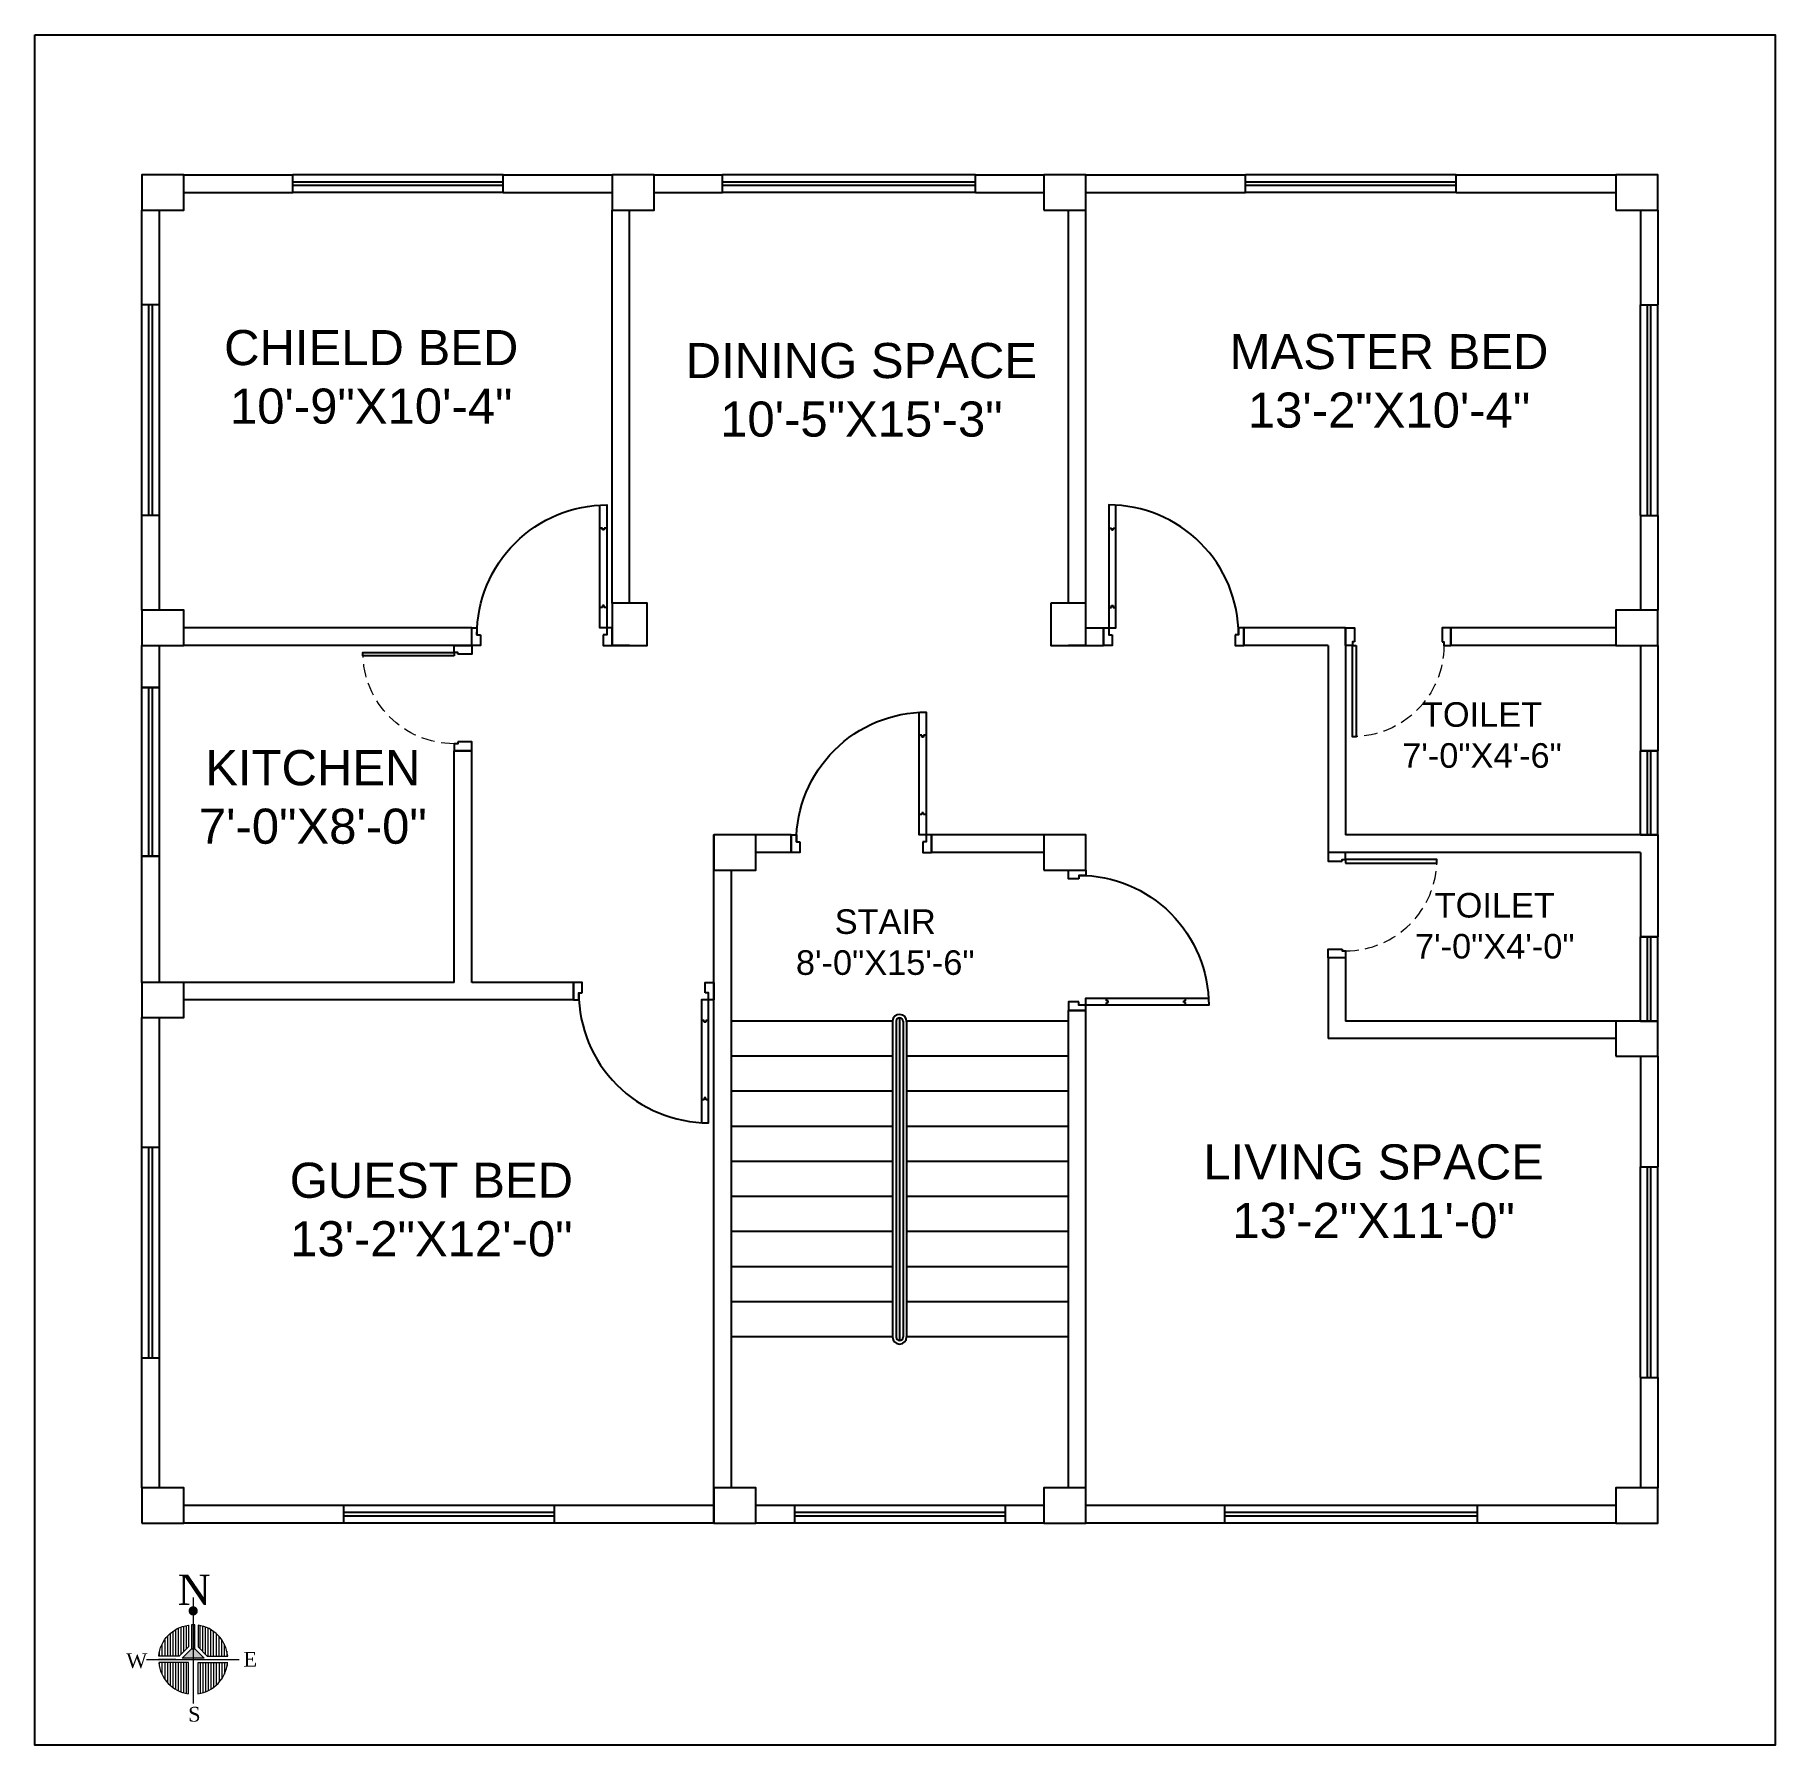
# Model space of a CAD drawing. Header units: inches. Extents: x -163735 to 106394, y -4543 to 35159.
# Drawn here: x -55865 to -55369.1, y 7225 to 7712.2 of the extents above; entities that cross this region are included whole.
import ezdxf
from ezdxf.enums import TextEntityAlignment as Align

# ---------------------------------------------------------------- set-up
doc = ezdxf.new("R2010")
doc.units = ezdxf.units.IN
doc.header["$MEASUREMENT"] = 0
doc.linetypes.add('DASHED2', pattern=[0.375, 0.25, -0.125])
for name, color, linetype, lineweight in [('COLUM', 1, 'Continuous', 0), ('NORTH_DER', 7, 'Continuous', 5), ('wall hatch', 7, 'Continuous', 9)]:
    doc.layers.add(name, color=color, linetype=linetype, lineweight=lineweight)
doc.layers.add('door', color=210, linetype='Continuous')
doc.styles.get("Standard").update_dxf_attribs({"font": 'times.ttf'})
doc.styles.add('style4', font='times.ttf')

msp = doc.modelspace()

# ---------------------------------------------------------------- texts
at = {"layer": 'COLUM', "color": 5, "width": 99.3021, "attachment_point": 2}
for s, insert, char_height in [('{\\fArial|b0|i0|c0|p34;\\C0;CHIELD BED\\P10\'-9"X10\'-4"}', (-55769.15, 7628.12), 10), ('{\\fArial|b0|i0|c0|p34;\\C0;MASTER BED\\P13\'-2"X10\'-4"}', (-55479.13, 7626.99), 10), ('{\\fArial|b0|i0|c0|p34;\\C0;DINING SPACE\\P10\'-5"X15\'-3"}', (-55629.48, 7624.43), 10), ('{\\fArial|b0|i0|c0|p34;\\C256;TOILET\\P7\'-0"X4\'-6"}', (-55452.65, 7522.1), 7), ('{\\fArial|b0|i0|c0|p34;\\C0;KITCHEN 7\'-0"X8\'-0"}', (-55785.78, 7508.45), 10), ('{\\fArial|b0|i0|c0|p34;\\C256;STAIR\\P8\'-0"X15\'-6"}', (-55622.68, 7463.1), 7), ('{\\fArial|b0|i0|c0|p34;\\C256;TOILET\\P7\'-0"X4\'-0"}', (-55449.01, 7467.76), 7), ('{\\fArial|b0|i0|c0|p34;\\C0;LIVING SPACE\\P13\'-2"X11\'-0"}', (-55483.53, 7396.15), 10), ('{\\fArial|b0|i0|c0|p34;\\C0;GUEST BED\\P13\'-2"X12\'-0"}', (-55752.01, 7390.93), 10)]:
    msp.add_mtext(s, dxfattribs=dict(at, insert=insert, char_height=char_height))

# ---------------------------------------------------------------- blocks, each defined once
blk = doc.blocks.new('Door-26')
at = {"layer": 'door'}
for points in [[(-4, 27.5), (-4, 28), (-5, 28), (-5, 30), (0, 30), (0, 27.5)], [(-5, 3), (-31, 3), (-31, 2), (-5, 2)], [(-4, 2.5), (-4, 2), (-5, 2), (-5, 0), (0, 0), (0, 2.5)]]:
    blk.add_lwpolyline(points, close=True, dxfattribs=at)
at = {"layer": 'door', "linetype": 'DASHED2', "lineweight": 9, "ltscale": 15}
blk.add_arc((-5, 2), 26, 90, 180, dxfattribs=at)
blk = doc.blocks.new('D540')
at = {"layer": 'door', "linetype": 'Continuous'}
for p, q in [((1.5, 33.4), (2.25, 33.4)), ((2.25, 33.4), (2.25, 32.9)), ((2.25, 32.9), (2.75, 32.9)), ((2.75, 32.9), (2.75, 33.4)), ((2.75, 33.4), (3.5, 33.4)), ((1.5, 10.84), (2.25, 10.84)), ((2.25, 11.34), (2.75, 11.34)), ((2.25, 10.84), (2.25, 11.34)), ((2.75, 11.34), (2.75, 10.84)), ((2.75, 10.84), (3.5, 10.84))]:
    blk.add_line(p, q, dxfattribs=at)
at = {"layer": 'door'}
blk.add_lwpolyline([(38.5, 3, 0.414214), (1.5, 40), (1.5, 5), (3.5, 5), (3.5, 39.95)], format="xyb", dxfattribs=at)
for points in [[(2.5, 3), (2.5, 0), (0, 0), (0, 5), (1.5, 5), (1.5, 3)], [(37.5, 3), (37.5, 0), (40, 0), (40, 5), (38.5, 5), (38.5, 3)]]:
    blk.add_lwpolyline(points, close=True, dxfattribs=at)
blk = doc.blocks.new('NORTH')
at = {"layer": 'NORTH_DER'}
h = blk.add_hatch(color=1, dxfattribs=at)
edge = h.paths.add_edge_path()
edge.add_line((-19110.7, 11.1), (-19110.7, -4.2))
edge.add_line((-19110.7, -4.2), (-19108.6, -4.2))
edge.add_line((-19108.6, -4.2), (-19108.6, 11.1))
edge.add_arc((-19109.7, -13), 24.1, 87.4875, 92.5125)
h = blk.add_hatch(color=1, dxfattribs=at)
h.paths.add_polyline_path([(-19109.7, -10.1), (-19102.7, -10.1), (-19108.6, -4.2), (-19109.7, -4.2)])
h.paths.add_polyline_path([(-19116.6, -10.1), (-19109.7, -10.1), (-19109.7, -4.2), (-19110.7, -4.2)])
for p, q in [((-19127.7, 1.6), (-19127.7, -8.7)), ((-19126, 3.8), (-19126, -8.7)), ((-19124.3, 5.5), (-19124.3, -8.7)), ((-19122.6, 6.9), (-19122.6, -8.7)), ((-19120.9, 8.1), (-19120.9, -8.7)), ((-19119.2, 9), (-19119.2, -8.7)), ((-19117.5, 9.7), (-19117.5, -7.6)), ((-19115.7, 10.3), (-19115.7, -5.9)), ((-19114, 10.7), (-19114, -4.2)), ((-19112.9, 10.9), (-19112.7, 10.9)), ((-19106.6, 10.9), (-19106.4, 10.9)), ((-19105.5, 10.7), (-19105.5, -4)), ((-19103.8, 10.3), (-19103.8, -5.7)), ((-19102.1, 9.8), (-19102.1, -7.4)), ((-19100.3, 9.1), (-19100.3, -8.7)), ((-19098.6, 8.2), (-19098.6, -8.7)), ((-19096.9, 7.1), (-19096.9, -8.7)), ((-19095.2, 5.7), (-19095.2, -8.7)), ((-19093.5, 4), (-19093.5, -8.7)), ((-19091.8, 1.9), (-19091.8, -8.7)), ((-19131.2, -6.5), (-19131.2, -8.7)), ((-19129.4, -1.3), (-19129.4, -8.7)), ((-19090.1, -0.9), (-19090.1, -8.7)), ((-19088.4, -5.6), (-19088.4, -8.7)), ((-19112.7, -12.8), (-19131.5, -12.8)), ((-19131.5, -12.8), (-19131.5, -12.8)), ((-19131.2, -12.8), (-19131.2, -15)), ((-19129.4, -12.8), (-19129.4, -20.2)), ((-19127.7, -12.8), (-19127.7, -23.2)), ((-19126, -12.8), (-19126, -25.3)), ((-19124.3, -12.8), (-19124.3, -27.1)), ((-19122.6, -12.8), (-19122.6, -28.5)), ((-19120.9, -12.8), (-19120.9, -29.6)), ((-19119.2, -12.8), (-19119.2, -30.5)), ((-19117.5, -12.8), (-19117.5, -31.2)), ((-19115.7, -12.8), (-19115.7, -31.8)), ((-19114, -12.8), (-19114, -32.2)), ((-19112.7, -32.5), (-19112.7, -12.8)), ((-19106.6, -12.8), (-19087.8, -12.8)), ((-19106.6, -32.5), (-19106.6, -12.8)), ((-19105.3, -12.8), (-19105.3, -32.2)), ((-19103.6, -12.8), (-19103.6, -31.8)), ((-19101.8, -12.8), (-19101.8, -31.2)), ((-19100.1, -12.8), (-19100.1, -30.5)), ((-19098.4, -12.8), (-19098.4, -29.6)), ((-19096.7, -12.8), (-19096.7, -28.5)), ((-19095, -12.8), (-19095, -27.1)), ((-19093.3, -12.8), (-19093.3, -25.3)), ((-19091.6, -12.8), (-19091.6, -23.2)), ((-19089.9, -12.8), (-19089.9, -20.2)), ((-19088.2, -12.8), (-19088.2, -15)), ((-19087.8, -12.8), (-19087.8, -12.8)), ((-19112.7, -32.5), (-19112.7, -32.5)), ((-19106.6, -32.5), (-19106.6, -32.5))]:
    blk.add_line(p, q, dxfattribs=at)
at = {"layer": 'NORTH_DER', "color": 1}
for p, q in [((-19110.7, -4.2), (-19116.6, -10.1)), ((-19102.7, -10.1), (-19116.6, -10.1)), ((-19108.6, -4.2), (-19102.7, -10.1))]:
    blk.add_line(p, q, dxfattribs=at)
at = {"layer": 'NORTH_DER', "color": 1, "const_width": 2.96}
blk.add_lwpolyline([(-19111.1, 19.9, 1), (-19108.2, 19.9, 1)], format="xyb", close=True, dxfattribs=at)
at = {"layer": 'NORTH_DER'}
for points in [[(-19109.7, 28.3), (-19109.7, -38.8)], [(-19139.2, -10.8), (-19080.6, -10.8)], [(-19120.6, -10.8), (-19131.6, -10.8)], [(-19105.2, -10.8), (-19098.7, -10.8)]]:
    blk.add_lwpolyline(points, dxfattribs=at)
at = {"layer": 'NORTH_DER', "color": 1}
blk.add_lwpolyline([(-19110.7, 11.1), (-19110.7, 11.1), (-19110.7, -4.2), (-19108.6, -4.2), (-19108.6, 11.1, 0.021929)], format="xyb", close=True, dxfattribs=at)
at = {"layer": 'NORTH_DER'}
for points in [[(-19112.7, -2.8), (-19118.5, -8.7), (-19131.5, -8.7), (-19131.5, -8.7, -0.347379), (-19112.7, 10.9), (-19112.7, 10.9)], [(-19106.6, 10.9), (-19106.6, 10.9), (-19106.6, -2.8), (-19100.8, -8.7), (-19087.8, -8.7), (-19087.8, -8.7, 0.347379)]]:
    blk.add_lwpolyline(points, format="xyb", close=True, dxfattribs=at)
for start, end in [(185.4231, 262.0478), (277.9522, 354.5769)]:
    blk.add_arc((-19109.7, -10.8), 21.9, start, end, dxfattribs=at)
at = {"layer": 'NORTH_DER', "style": 'style4'}
for s, height, p in [('N', 19.3, (-19109, 33.3)), ('W', 9.35, (-19145.4, -11.6)), ('E', 9.35, (-19073.5, -10.7)), ('S', 9.35, (-19108.9, -45.5))]:
    blk.add_text(s, height=height, dxfattribs=at).set_placement(p, align=Align.MIDDLE_CENTER)

# ---------------------------------------------------------------- linework, layer by layer
for p, q in [((-55822.51, 7672.28), (-55791.51, 7672.28)), ((-55791.51, 7667.28), (-55791.51, 7672.28)), ((-55731.51, 7672.28), (-55700.51, 7672.28)), ((-55731.51, 7667.28), (-55731.51, 7672.28)), ((-55688.51, 7672.28), (-55669.01, 7672.28)), ((-55669.01, 7667.28), (-55669.01, 7672.28)), ((-55597.01, 7672.28), (-55577.51, 7672.28)), ((-55597.01, 7667.28), (-55597.01, 7672.28)), ((-55565.51, 7672.28), (-55520.01, 7672.28)), ((-55520.01, 7667.28), (-55520.01, 7672.28)), ((-55460.01, 7672.28), (-55414.51, 7672.28)), ((-55460.01, 7667.28), (-55460.01, 7672.28)), ((-55822.51, 7667.28), (-55791.51, 7667.28)), ((-55731.51, 7667.28), (-55700.51, 7667.28)), ((-55688.51, 7667.28), (-55669.01, 7667.28)), ((-55597.01, 7667.28), (-55577.51, 7667.28)), ((-55565.51, 7667.28), (-55520.01, 7667.28)), ((-55460.01, 7667.28), (-55414.51, 7667.28)), ((-55834.51, 7635.28), (-55834.51, 7662.28)), ((-55829.51, 7635.28), (-55829.51, 7662.28)), ((-55700.51, 7550.28), (-55700.51, 7662.28)), ((-55695.51, 7550.28), (-55695.51, 7662.28)), ((-55570.51, 7550.28), (-55570.51, 7662.28)), ((-55565.51, 7550.28), (-55565.51, 7662.28)), ((-55407.51, 7662.28), (-55407.51, 7635.28)), ((-55407.51, 7662.28), (-55407.51, 7635.28)), ((-55407.51, 7662.28), (-55407.51, 7635.28)), ((-55402.51, 7662.28), (-55402.51, 7635.28)), ((-55829.51, 7635.28), (-55834.51, 7635.28)), ((-55407.51, 7635.28), (-55402.51, 7635.28)), ((-55834.51, 7548.28), (-55834.51, 7575.28)), ((-55829.51, 7575.28), (-55834.51, 7575.28)), ((-55829.51, 7548.28), (-55829.51, 7575.28)), ((-55407.51, 7575.28), (-55407.51, 7548.28)), ((-55407.51, 7575.28), (-55407.51, 7548.28)), ((-55407.51, 7575.28), (-55407.51, 7548.28)), ((-55407.51, 7575.28), (-55402.51, 7575.28)), ((-55402.51, 7575.28), (-55402.51, 7548.28)), ((-55740.51, 7543.28), (-55822.51, 7543.28)), ((-55740.51, 7538.28), (-55740.51, 7543.28)), ((-55565.51, 7543.28), (-55560.51, 7543.28)), ((-55560.51, 7543.28), (-55560.51, 7538.28)), ((-55491.51, 7543.28), (-55520.57, 7543.28)), ((-55520.51, 7543.28), (-55520.51, 7538.28)), ((-55491.51, 7543.28), (-55491.51, 7484.28)), ((-55414.51, 7543.28), (-55461.51, 7543.28)), ((-55461.51, 7543.28), (-55461.51, 7538.28)), ((-55834.51, 7526.28), (-55834.51, 7538.28)), ((-55829.51, 7526.28), (-55829.51, 7538.28)), ((-55740.51, 7538.28), (-55822.51, 7538.28)), ((-55695.51, 7538.28), (-55700.51, 7538.28)), ((-55565.51, 7538.28), (-55570.51, 7538.28)), ((-55565.51, 7538.28), (-55560.51, 7538.28)), ((-55496.51, 7538.28), (-55520.51, 7538.28)), ((-55496.51, 7538.28), (-55496.51, 7479.28)), ((-55414.51, 7538.28), (-55461.51, 7538.28)), ((-55407.51, 7538.28), (-55407.51, 7537.28)), ((-55407.51, 7538.28), (-55407.51, 7508.28)), ((-55407.51, 7538.28), (-55407.51, 7537.28)), ((-55407.51, 7538.28), (-55407.51, 7508.28)), ((-55407.51, 7538.28), (-55407.51, 7537.28)), ((-55407.51, 7538.28), (-55407.51, 7508.28)), ((-55402.51, 7538.28), (-55402.51, 7508.28)), ((-55829.51, 7526.28), (-55834.51, 7526.28)), ((-55740.51, 7508.28), (-55745.51, 7508.28)), ((-55745.51, 7442.28), (-55745.51, 7508.28)), ((-55740.51, 7442.28), (-55740.51, 7508.28)), ((-55402.51, 7508.28), (-55407.51, 7508.28)), ((-55671.51, 7288.28), (-55671.51, 7484.28)), ((-55649.51, 7484.28), (-55659.51, 7484.28)), ((-55649.51, 7484.28), (-55649.51, 7479.28)), ((-55577.51, 7484.28), (-55609.51, 7484.28)), ((-55609.51, 7484.28), (-55609.51, 7479.28)), ((-55565.51, 7479.28), (-55565.51, 7484.28)), ((-55402.51, 7484.28), (-55491.51, 7484.28)), ((-55402.51, 7484.28), (-55402.51, 7455.28)), ((-55834.51, 7442.28), (-55834.51, 7478.28)), ((-55829.51, 7478.28), (-55834.51, 7478.28)), ((-55829.51, 7442.28), (-55829.51, 7478.28)), ((-55649.51, 7479.28), (-55659.51, 7479.28)), ((-55577.51, 7479.28), (-55609.51, 7479.28)), ((-55407.51, 7479.28), (-55496.51, 7479.28)), ((-55407.51, 7479.28), (-55407.51, 7455.28)), ((-55407.51, 7479.28), (-55407.51, 7455.28)), ((-55666.51, 7298.28), (-55666.51, 7474.28)), ((-55402.51, 7455.28), (-55407.51, 7455.28)), ((-55491.51, 7449.28), (-55496.51, 7449.28)), ((-55496.51, 7449.28), (-55496.51, 7426.28)), ((-55491.51, 7449.28), (-55491.51, 7431.28)), ((-55745.51, 7442.28), (-55822.51, 7442.28)), ((-55711.51, 7442.28), (-55740.51, 7442.28)), ((-55711.51, 7437.28), (-55711.51, 7442.28)), ((-55711.51, 7437.28), (-55822.51, 7437.28)), ((-55565.51, 7434.28), (-55570.51, 7434.28)), ((-55570.51, 7298.28), (-55570.51, 7434.28)), ((-55565.51, 7298.28), (-55565.51, 7434.28)), ((-55834.51, 7395.28), (-55834.51, 7432.28)), ((-55829.51, 7395.28), (-55829.51, 7432.28)), ((-55620.59, 7431.28), (-55666.51, 7431.28)), ((-55570.51, 7431.28), (-55616.59, 7431.28)), ((-55414.51, 7431.28), (-55491.51, 7431.28)), ((-55414.51, 7426.28), (-55496.51, 7426.28)), ((-55620.59, 7421.28), (-55666.51, 7421.28)), ((-55570.51, 7421.28), (-55616.59, 7421.28)), ((-55407.51, 7421.28), (-55407.51, 7389.78)), ((-55402.51, 7421.28), (-55402.51, 7389.78)), ((-55620.59, 7411.28), (-55666.51, 7411.28)), ((-55570.51, 7411.28), (-55616.59, 7411.28)), ((-55620.59, 7401.28), (-55666.51, 7401.28)), ((-55570.51, 7401.28), (-55616.59, 7401.28)), ((-55829.51, 7395.28), (-55834.51, 7395.28)), ((-55620.59, 7391.28), (-55666.51, 7391.28)), ((-55570.51, 7391.28), (-55616.59, 7391.28)), ((-55407.51, 7389.78), (-55402.51, 7389.78)), ((-55620.59, 7381.28), (-55666.51, 7381.28)), ((-55570.51, 7381.28), (-55616.59, 7381.28)), ((-55620.59, 7371.28), (-55666.51, 7371.28)), ((-55570.51, 7371.28), (-55616.59, 7371.28)), ((-55620.59, 7361.28), (-55666.51, 7361.28)), ((-55570.51, 7361.28), (-55616.59, 7361.28)), ((-55620.59, 7351.28), (-55666.51, 7351.28)), ((-55570.51, 7351.28), (-55616.59, 7351.28)), ((-55620.59, 7341.28), (-55666.51, 7341.28)), ((-55570.51, 7341.28), (-55616.59, 7341.28)), ((-55834.51, 7298.28), (-55834.51, 7335.28)), ((-55829.51, 7335.28), (-55834.51, 7335.28)), ((-55829.51, 7298.28), (-55829.51, 7335.28)), ((-55407.51, 7329.78), (-55407.51, 7298.28)), ((-55407.51, 7329.78), (-55402.51, 7329.78)), ((-55402.51, 7329.78), (-55402.51, 7298.28)), ((-55777.01, 7293.28), (-55822.51, 7293.28)), ((-55777.01, 7293.28), (-55777.01, 7288.28)), ((-55671.51, 7293.28), (-55717.01, 7293.28)), ((-55717.01, 7293.28), (-55717.01, 7288.28)), ((-55648.51, 7293.28), (-55659.51, 7293.28)), ((-55648.51, 7293.28), (-55648.51, 7288.28)), ((-55577.51, 7293.28), (-55588.51, 7293.28)), ((-55588.51, 7293.28), (-55588.51, 7288.28)), ((-55526.01, 7293.28), (-55565.51, 7293.28)), ((-55526.01, 7293.28), (-55526.01, 7288.28)), ((-55414.51, 7293.28), (-55454.01, 7293.28)), ((-55454.01, 7293.28), (-55454.01, 7288.28)), ((-55777.01, 7288.28), (-55822.51, 7288.28)), ((-55671.51, 7288.28), (-55717.01, 7288.28)), ((-55648.51, 7288.28), (-55659.51, 7288.28)), ((-55577.51, 7288.28), (-55588.51, 7288.28)), ((-55526.01, 7288.28), (-55565.51, 7288.28)), ((-55414.51, 7288.28), (-55454.01, 7288.28))]:
    msp.add_line(p, q)
at = {"color": 5}
for p, q in [((-55731.51, 7672.28), (-55791.51, 7672.28)), ((-55597.01, 7672.28), (-55669.01, 7672.28)), ((-55460.01, 7672.28), (-55520.01, 7672.28)), ((-55731.51, 7670.28), (-55791.51, 7670.28)), ((-55731.51, 7669.28), (-55791.51, 7669.28)), ((-55731.51, 7667.28), (-55791.51, 7667.28)), ((-55597.01, 7670.28), (-55669.01, 7670.28)), ((-55597.01, 7669.28), (-55669.01, 7669.28)), ((-55597.01, 7667.28), (-55669.01, 7667.28)), ((-55460.01, 7670.28), (-55520.01, 7670.28)), ((-55460.01, 7669.28), (-55520.01, 7669.28)), ((-55460.01, 7667.28), (-55520.01, 7667.28)), ((-55834.51, 7575.28), (-55834.51, 7635.28)), ((-55832.51, 7575.28), (-55832.51, 7635.28)), ((-55831.51, 7575.28), (-55831.51, 7635.28)), ((-55829.51, 7575.28), (-55829.51, 7635.28)), ((-55407.51, 7575.28), (-55407.51, 7635.28)), ((-55405.51, 7575.28), (-55405.51, 7635.28)), ((-55404.51, 7575.28), (-55404.51, 7635.28)), ((-55402.51, 7575.28), (-55402.51, 7635.28)), ((-55834.51, 7478.28), (-55834.51, 7526.28)), ((-55834.51, 7526.28), (-55829.51, 7526.28)), ((-55832.51, 7478.28), (-55832.51, 7526.28)), ((-55831.51, 7478.28), (-55831.51, 7526.28)), ((-55829.51, 7478.28), (-55829.51, 7526.28)), ((-55407.51, 7484.28), (-55407.51, 7508.28)), ((-55407.51, 7508.28), (-55402.51, 7508.28)), ((-55405.51, 7484.28), (-55405.51, 7508.28)), ((-55404.51, 7484.28), (-55404.51, 7508.28)), ((-55402.51, 7484.28), (-55402.51, 7508.28)), ((-55407.51, 7484.28), (-55402.51, 7484.28)), ((-55834.51, 7478.28), (-55829.51, 7478.28)), ((-55407.51, 7431.28), (-55407.51, 7455.28)), ((-55407.51, 7455.28), (-55402.51, 7455.28)), ((-55405.51, 7431.28), (-55405.51, 7455.28)), ((-55404.51, 7431.28), (-55404.51, 7455.28)), ((-55402.51, 7431.28), (-55402.51, 7455.28)), ((-55407.51, 7431.28), (-55402.51, 7431.28)), ((-55834.51, 7335.28), (-55834.51, 7395.28)), ((-55832.51, 7335.28), (-55832.51, 7395.28)), ((-55831.51, 7335.28), (-55831.51, 7395.28)), ((-55829.51, 7335.28), (-55829.51, 7395.28)), ((-55407.51, 7329.78), (-55407.51, 7389.78)), ((-55405.51, 7329.78), (-55405.51, 7389.78)), ((-55404.51, 7329.78), (-55404.51, 7389.78)), ((-55402.51, 7329.78), (-55402.51, 7389.78)), ((-55717.01, 7293.28), (-55777.01, 7293.28)), ((-55717.01, 7291.28), (-55777.01, 7291.28)), ((-55717.01, 7290.28), (-55777.01, 7290.28)), ((-55588.51, 7293.28), (-55648.51, 7293.28)), ((-55588.51, 7291.28), (-55648.51, 7291.28)), ((-55588.51, 7290.28), (-55648.51, 7290.28)), ((-55454.01, 7293.28), (-55526.01, 7293.28)), ((-55454.01, 7291.28), (-55526.01, 7291.28)), ((-55454.01, 7290.28), (-55526.01, 7290.28)), ((-55717.01, 7288.28), (-55777.01, 7288.28)), ((-55588.51, 7288.28), (-55648.51, 7288.28)), ((-55454.01, 7288.28), (-55526.01, 7288.28))]:
    msp.add_line(p, q, dxfattribs=at)
at = {"color": 1}
for p, q in [((-55620.59, 7431.28), (-55620.59, 7341.28)), ((-55619.59, 7431.25), (-55619.59, 7341.28)), ((-55618.59, 7432.19), (-55618.59, 7340.28)), ((-55617.59, 7431.25), (-55617.59, 7341.28)), ((-55616.59, 7431.28), (-55616.59, 7341.28))]:
    msp.add_line(p, q, dxfattribs=at)
msp.add_lwpolyline([(-55865, 7712.21), (-55369.11, 7712.21), (-55369.11, 7225), (-55865, 7225)], close=True)
for points in [[(-55834.51, 7662.28), (-55822.51, 7662.28), (-55822.51, 7672.28), (-55834.51, 7672.28)], [(-55700.51, 7662.28), (-55688.51, 7662.28), (-55688.51, 7672.28), (-55700.51, 7672.28)], [(-55577.51, 7662.28), (-55565.51, 7662.28), (-55565.51, 7672.28), (-55577.51, 7672.28)], [(-55414.51, 7662.28), (-55402.51, 7662.28), (-55402.51, 7672.28), (-55414.51, 7672.28)], [(-55834.51, 7538.28), (-55822.51, 7538.28), (-55822.51, 7548.28), (-55834.51, 7548.28)], [(-55700.51, 7550.28), (-55700.51, 7538.28), (-55690.51, 7538.28), (-55690.51, 7550.28)], [(-55575.51, 7550.28), (-55575.51, 7538.28), (-55565.51, 7538.28), (-55565.51, 7550.28)], [(-55414.51, 7538.28), (-55402.51, 7538.28), (-55402.51, 7548.28), (-55414.51, 7548.28)], [(-55671.51, 7474.28), (-55659.51, 7474.28), (-55659.51, 7484.28), (-55671.51, 7484.28)], [(-55577.51, 7474.28), (-55565.51, 7474.28), (-55565.51, 7484.28), (-55577.51, 7484.28)], [(-55834.51, 7432.28), (-55822.51, 7432.28), (-55822.51, 7442.28), (-55834.51, 7442.28)], [(-55414.51, 7421.28), (-55402.51, 7421.28), (-55402.51, 7431.28), (-55414.51, 7431.28)], [(-55834.51, 7288.28), (-55822.51, 7288.28), (-55822.51, 7298.28), (-55834.51, 7298.28)], [(-55671.51, 7288.28), (-55659.51, 7288.28), (-55659.51, 7298.28), (-55671.51, 7298.28)], [(-55577.51, 7288.28), (-55565.51, 7288.28), (-55565.51, 7298.28), (-55577.51, 7298.28)], [(-55414.51, 7288.28), (-55402.51, 7288.28), (-55402.51, 7298.28), (-55414.51, 7298.28)]]:
    msp.add_lwpolyline(points, close=True, dxfattribs=at)
for centre, radius, start, end in [((-55618.59, 7431.19), 2, 357.4123, 177.4123), ((-55618.59, 7431.19), 1, 357.4123, 177.4123), ((-55618.59, 7341.28), 2, 180, 0), ((-55618.59, 7341.28), 1, 180, 0)]:
    msp.add_arc(centre, radius, start, end, dxfattribs=at)

# ---------------------------------------------------------------- block references
at = {"layer": 'NORTH_DER', "lineweight": 70, "xscale": 0.4499999999970896, "yscale": 0.4499999999998181, "zscale": 0.45}
msp.add_blockref('NORTH', (-47220.53, 7254.29), dxfattribs=at)
at = {"layer": 'wall hatch', "color": 3, "lineweight": 25, "ltscale": 8, "xscale": -1}
for p in [(-55700.51, 7538.28), (-55609.51, 7479.28)]:
    msp.add_blockref('D540', p, dxfattribs=at)
at = {"layer": 'wall hatch', "color": 3, "lineweight": 25, "ltscale": 8}
msp.add_blockref('D540', (-55560.51, 7538.28), dxfattribs=at)
at = {"layer": 'wall hatch', "color": 3, "lineweight": 25, "ltscale": 8, "xscale": -1}
for name, p, rotation in [('Door-26', (-55491.51, 7543.28), 270), ('Door-26', (-55740.51, 7538.28), 180), ('D540', (-55570.51, 7434.28), 270)]:
    msp.add_blockref(name, p, dxfattribs=dict(at, rotation=rotation))
at = {"layer": 'wall hatch', "color": 3, "lineweight": 25, "ltscale": 8, "rotation": 180}
for name, p in [('Door-26', (-55496.51, 7479.28)), ('D540', (-55671.51, 7442.28))]:
    msp.add_blockref(name, p, dxfattribs=at)

msp.set_redraw_order([(e.dxf.handle, doc.entitydb.next_handle()) for e in msp.query("TEXT MTEXT ATTDEF DIMENSION ARC_DIMENSION")])  # texts and dimensions are drawn at this point

doc.saveas('drawing.dxf')
